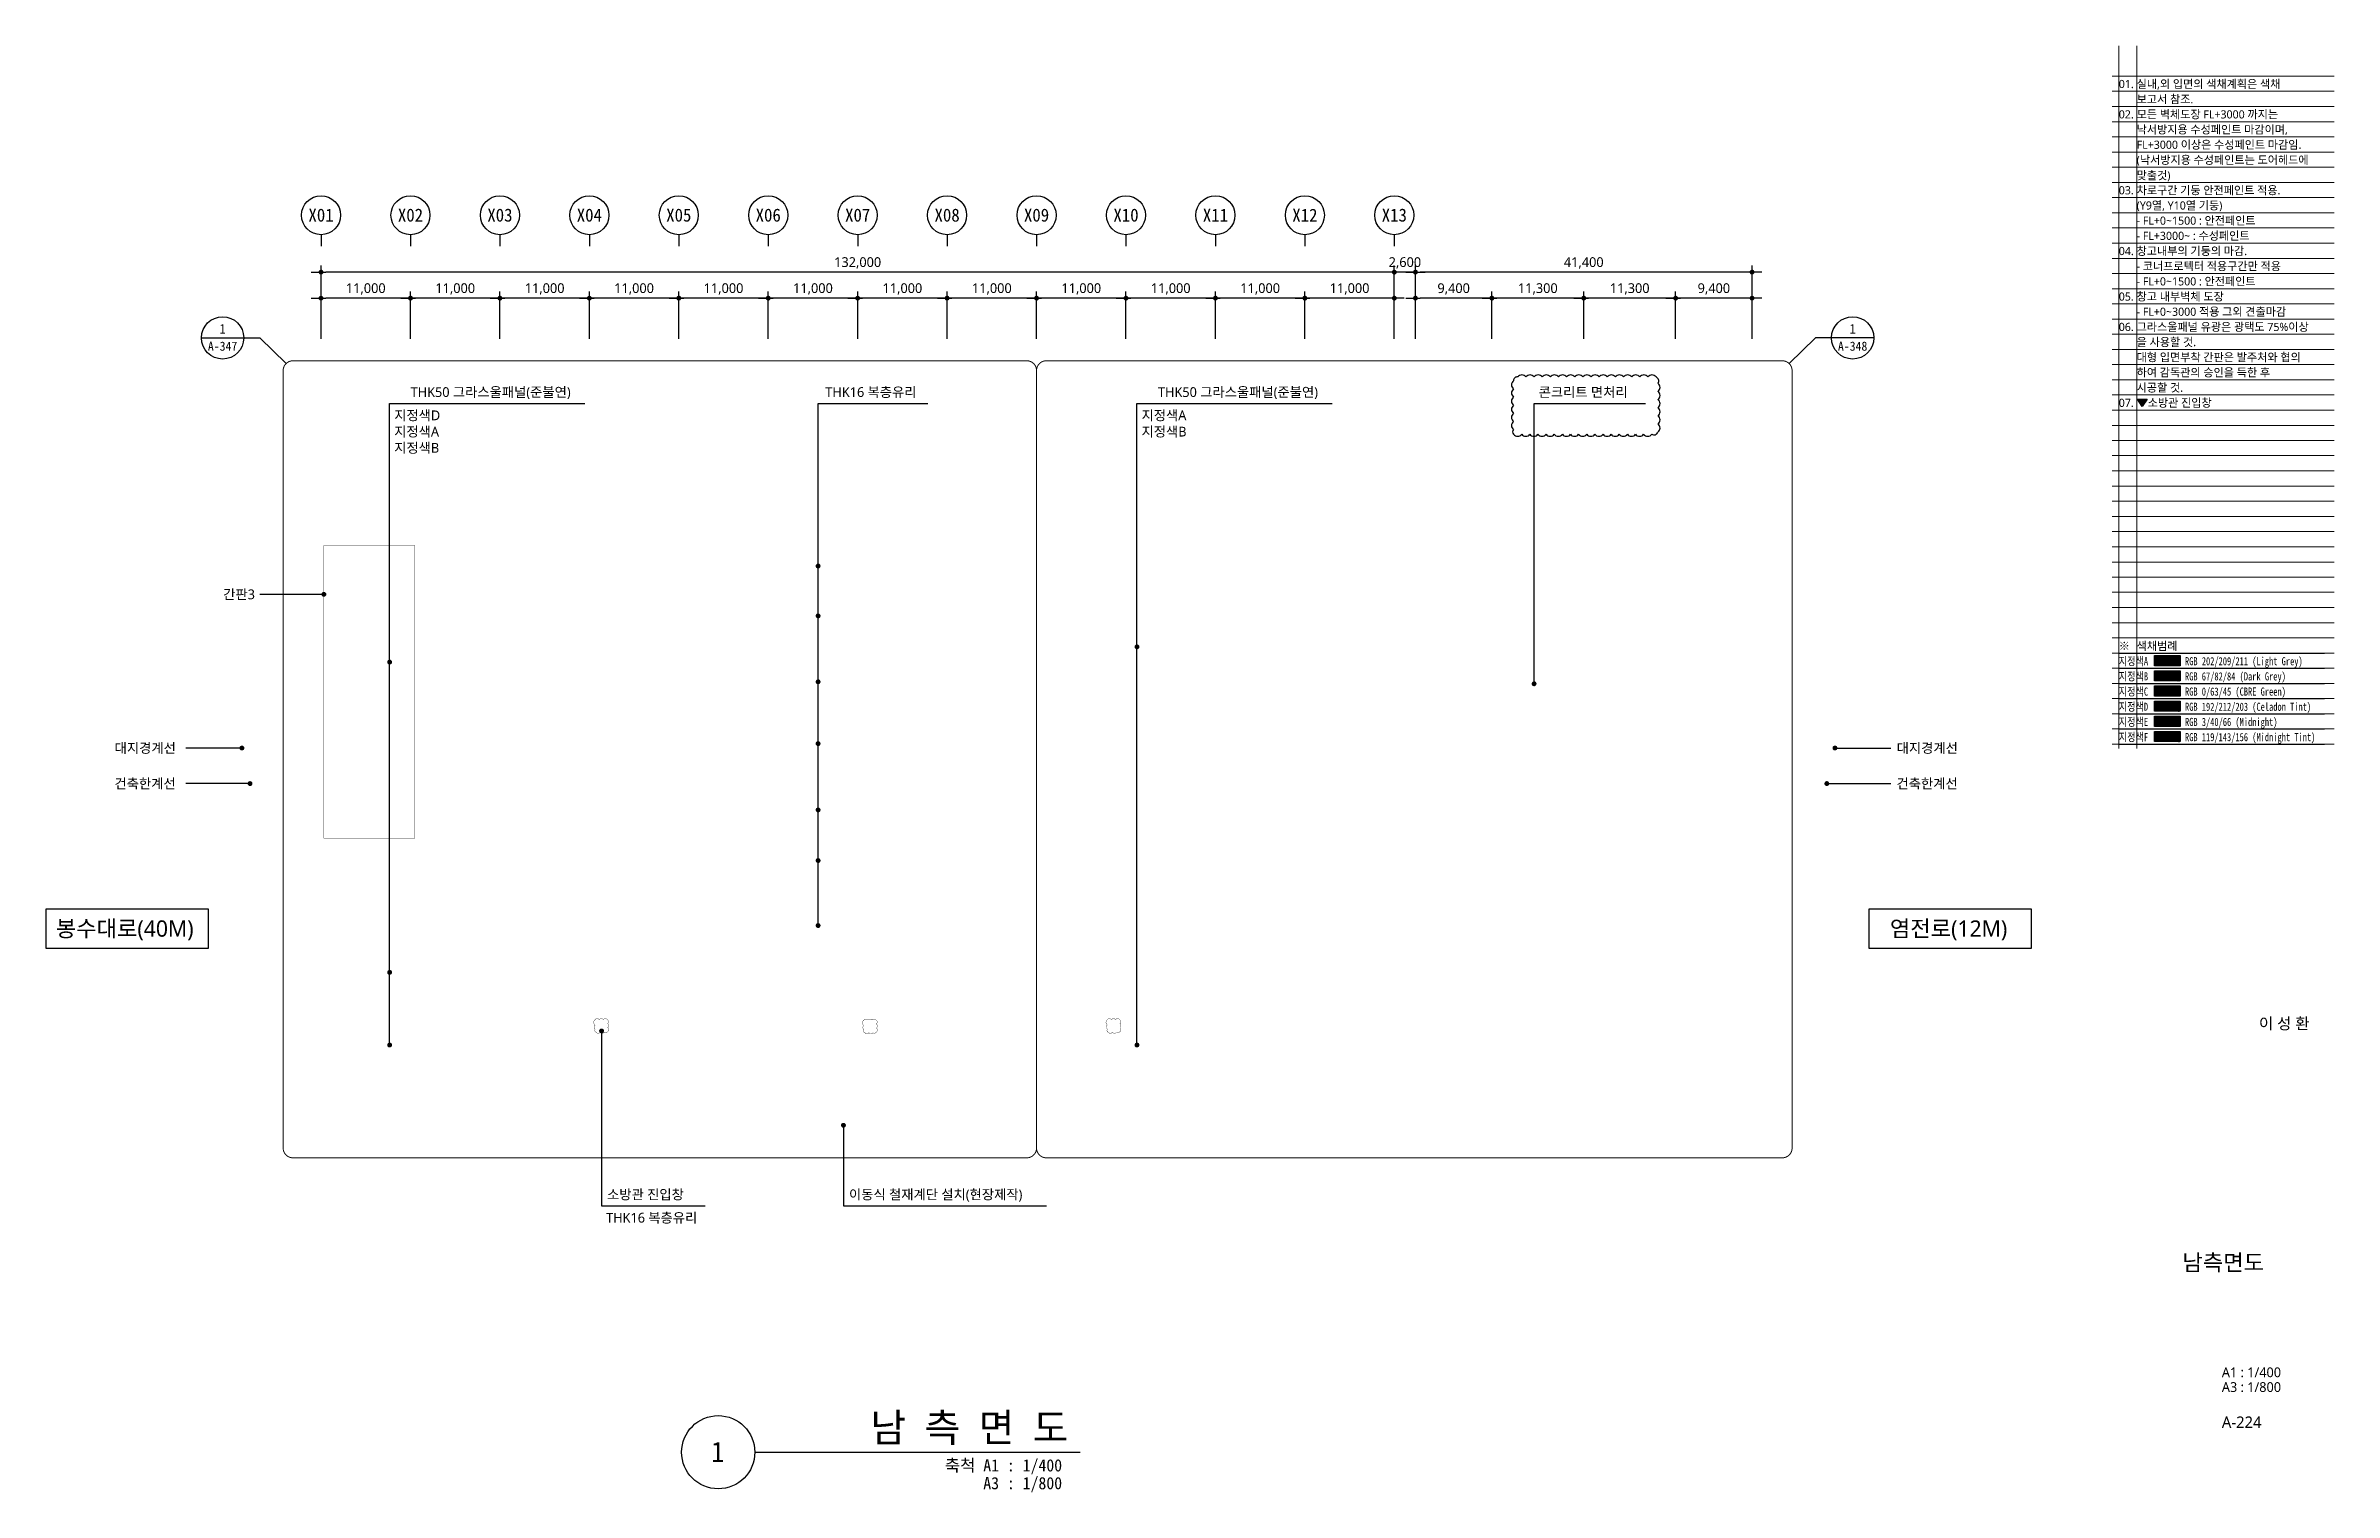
# Model space of a CAD drawing. Header units: millimetres. Extents: x 6178 to 1332178, y 1007012 to 1184858.
# Drawn here: x 1050723 to 1332178, y 1007012 to 1184858 of the extents above; entities that cross this region are included whole.
import ezdxf
from ezdxf.enums import TextEntityAlignment as Align

# ---------------------------------------------------------------- set-up
doc = ezdxf.new("R2010")
doc.units = ezdxf.units.MM
doc.linetypes.add('DASHDOTX2', pattern=[2, 1, -0.5, 0, -0.5])
doc.linetypes.add('HID', pattern=[2, 1.1, -0.9])
for name, color, linetype, lineweight in [('A-AXIS-BUBL', 7, 'Continuous', 25), ('A-BORD-TEXT', 3, 'Continuous', 25), ('A-DIMS', 7, 'Continuous', 25), ('A-FLXX-HID2', 3, 'HID', 25), ('A-MKXS-LEAD', 7, 'Continuous', 25), ('A-MKXS-MAK2', 3, 'DASHDOTX2', 25), ('A-MKXS-TEXT1', 3, 'Continuous', 25), ('A-MKXS-TEXT2', 7, 'Continuous', 25), ('A-XXXX-SYMB', 7, 'Continuous', 25), ('A-XXXX-TXT1', 3, 'Continuous', 25), ('A-XXXX-TXT2', 3, 'Continuous', 25), ('REV-202205', 20, 'Continuous', 25)]:
    doc.layers.add(name, color=color, linetype=linetype, lineweight=lineweight)
doc.layers.add('A-XXXX-NPLT', color=144, linetype='Continuous', lineweight=15, plot=False)
doc.layers.add('DIM', color=7, linetype='Continuous')
doc.layers.add('입면색상', color=7, linetype='Continuous')
doc.styles.add('HY울릉도L', font='')
doc.styles.add('돋움체', font='')
doc.styles.add('맑은 고딕', font='malgun.ttf')
doc.styles.add('맑은고딕', font='malgun.ttf')
doc.styles.get('HY울릉도L').set_extended_font_data('HYwulM')
doc.styles.get('돋움체').set_extended_font_data('DotumChe')
doc.dimstyles.new('CDIM', dxfattribs={"dimtxt": 3, "dimasz": 1.5, "dimexe": 2, "dimexo": 1, "dimgap": 1, "dimtad": 1, "dimdec": 0, "dimrnd": 0.5, "dimzin": 0, "dimdsep": 32, "dimlunit": 6, "dimtxsty": 'HY울릉도L', "dimblk1": '_CIDOT', "dimblk2": '_CIDOT', "dimsah": 1, "dimcen": 5.5, "dimclrd": 2, "dimclre": 2, "dimclrt": 7, "dimadec": 0, "dimazin": 0, "dimtfac": 1, "dimtdec": 0, "dimtix": 1, "dimtmove": 2, "dimatfit": 1, "dimldrblk": '_CIDOT', "dimfxl": 1, "dimtolj": 1, "dimtzin": 0, "dimlwd": -1, "dimarcsym": 0})

msp = doc.modelspace()

# ---------------------------------------------------------------- texts
at = {"layer": 'A-BORD-TEXT', "style": '맑은고딕'}
msp.add_text('이 성 환', height=1400, dxfattribs=at).set_placement((1329132.1, 1063936.9), align=Align.RIGHT)
msp.add_text('남측면도', height=2000, dxfattribs=at).set_placement((1318527.9, 1035258), align=Align.MIDDLE_CENTER)
for s, height, p in [('A1 : 1/400', 1200, (1318356.2, 1021155.5)), ('A3 : 1/800', 1200, (1318356.2, 1019341.6)), ('A-224', 1400, (1318356.2, 1014927))]:
    msp.add_text(s, height=height, dxfattribs=at).set_placement(p)
at = {"layer": 'A-MKXS-TEXT1', "style": '맑은고딕'}
for s, p in [('THK50 그라스울패널(준불연)', (1115281, 1142278.8)), ('THK50 그라스울패널(준불연)', (1207194.9, 1142278.8)), ('간판3', (1076449.1, 1117410.3))]:
    msp.add_text(s, height=1200, dxfattribs=at).set_placement(p, align=Align.MIDDLE_RIGHT)
for s, p in [('THK16 복층유리', (1146604.3, 1142278.8)), ('콘크리트 면처리', (1234329.8, 1142278.8)), ('지정색D', (1093576, 1139417.3)), ('지정색A', (1185489.8, 1139417.3)), ('지정색A', (1093576, 1137417.3)), ('지정색B', (1185489.8, 1137417.3)), ('지정색B', (1093576, 1135417.3)), ('대지경계선', (1059191.6, 1098514.4)), ('대지경계선', (1278361.1, 1098514.4)), ('건축한계선', (1059170.2, 1094144)), ('건축한계선', (1278339.8, 1094144)), ('소방관 진입창', (1119757.6, 1043622.7)), ('이동식 철재계단 설치(현장제작)', (1149507.6, 1043622.7)), ('THK16 복층유리', (1119638.7, 1040761.2))]:
    msp.add_text(s, height=1200, dxfattribs=at).set_placement(p, align=Align.MIDDLE_LEFT)
for s, p in [('봉수대로(40M)', (1060428.5, 1076319.1)), ('염전로(12M)', (1284745.5, 1076319.1))]:
    msp.add_text(s, height=2000, dxfattribs=at).set_placement(p, align=Align.MIDDLE_CENTER)
at = {"layer": 'A-MKXS-TEXT2', "style": '돋움체'}
for s, height, p in [('A-347', 1120, (1072470.8, 1147916.2)), ('1', 1200, (1072470.8, 1150048.4)), ('A-348', 1120, (1272948.9, 1147916.2)), ('1', 1200, (1272948.9, 1150048.4))]:
    msp.add_text(s, height=height, dxfattribs=at).set_placement(p, align=Align.MIDDLE)
at = {"layer": 'A-XXXX-TXT1', "style": '돋움체'}
msp.add_text('남 측 면 도', height=3500, dxfattribs=at).set_placement((1176498.9, 1012154.4), align=Align.BOTTOM_RIGHT)
msp.add_text('1', height=2500, dxfattribs=at).set_placement((1133370.2, 1011981.4), align=Align.MIDDLE)
for s, p in [('축척 A1 : 1/400', (1175720.1, 1011066.6)), ('A3 : 1/800', (1175720.1, 1008877.5))]:
    msp.add_text(s, height=1500, dxfattribs=at).set_placement(p, align=Align.TOP_RIGHT)
at = {"layer": 'A-XXXX-TXT2', "ltscale": 0.2, "style": '돋움체'}
for s, p in [('X01', (1084577.9, 1164028)), ('X02', (1095577.9, 1164028)), ('X03', (1106577.9, 1164028)), ('X04', (1117577.9, 1164028)), ('X05', (1128577.9, 1164028)), ('X06', (1139577.9, 1164028)), ('X07', (1150577.9, 1164028)), ('X08', (1161577.9, 1164028)), ('X09', (1172577.9, 1164028)), ('X10', (1183577.9, 1164028)), ('X11', (1194577.9, 1164028)), ('X12', (1205577.9, 1164028)), ('X13', (1216577.9, 1164028))]:
    msp.add_text(s, height=1600, dxfattribs=at).set_placement(p, align=Align.MIDDLE)

# ---------------------------------------------------------------- blocks, each defined once
blk = doc.blocks.new('_CIDOT')
at = {"color": 0, "linetype": 'ByBlock'}
blk.add_line((2, 0), (-1, 0), dxfattribs=at)
at = {"color": 0, "linetype": 'ByBlock', "const_width": 0.5}
blk.add_lwpolyline([(-0.25, 0, 1), (0.25, 0, 1)], format="xyb", close=True, dxfattribs=at)
blk = doc.blocks.new('*D26')
at = {"layer": 'A-DIMS', "lineweight": -2, "transparency": 16777216}
for p, q in [((1084578, 1148828), (1084578, 1157828)), ((1216578, 1148828), (1216578, 1157828))]:
    blk.add_line(p, q, dxfattribs=at)
at = {"layer": 'A-DIMS', "transparency": 16777216}
blk.add_line((1215978, 1157028), (1085178, 1157028), dxfattribs=at)
at = {"layer": 'A-DIMS', "transparency": 16777216, "xscale": 600, "yscale": 600, "zscale": 600}
for p, rotation in [((1084578, 1157028), 179.9999999999026), ((1216578, 1157028), 359.9999999999026)]:
    blk.add_blockref('_CIDOT', p, dxfattribs=dict(at, rotation=rotation))
at = {"layer": 'A-DIMS', "color": 3, "transparency": 16777216, "insert": (1150578, 1158152), "char_height": 1200, "attachment_point": 5, "style": '맑은고딕'}
blk.add_mtext('\\A1;132,000', dxfattribs=at)
blk = doc.blocks.new('*D27')
at = {"layer": 'A-DIMS', "lineweight": -2, "transparency": 16777216}
for p, q in [((1084578, 1148828), (1084578, 1154628)), ((1095578, 1148828), (1095578, 1154628))]:
    blk.add_line(p, q, dxfattribs=at)
at = {"layer": 'A-DIMS', "transparency": 16777216}
blk.add_line((1094978, 1153828), (1085178, 1153828), dxfattribs=at)
at = {"layer": 'A-DIMS', "transparency": 16777216, "xscale": 600, "yscale": 600, "zscale": 600}
for p, rotation in [((1084578, 1153828), 179.9999999992772), ((1095578, 1153828), 359.9999999992772)]:
    blk.add_blockref('_CIDOT', p, dxfattribs=dict(at, rotation=rotation))
at = {"layer": 'A-DIMS', "color": 3, "transparency": 16777216, "insert": (1090078, 1154952), "char_height": 1200, "attachment_point": 5, "style": '맑은고딕'}
blk.add_mtext('\\A1;11,000', dxfattribs=at)
blk = doc.blocks.new('*D28')
at = {"layer": 'A-DIMS', "lineweight": -2, "transparency": 16777216}
for p, q in [((1095578, 1148828), (1095578, 1154628)), ((1106578, 1148828), (1106578, 1154628))]:
    blk.add_line(p, q, dxfattribs=at)
at = {"layer": 'A-DIMS', "transparency": 16777216}
blk.add_line((1105978, 1153828), (1096178, 1153828), dxfattribs=at)
at = {"layer": 'A-DIMS', "transparency": 16777216, "xscale": 600, "yscale": 600, "zscale": 600}
for p, rotation in [((1095578, 1153828), 179.9999999992772), ((1106578, 1153828), 359.9999999992772)]:
    blk.add_blockref('_CIDOT', p, dxfattribs=dict(at, rotation=rotation))
at = {"layer": 'A-DIMS', "color": 3, "transparency": 16777216, "insert": (1101078, 1154952), "char_height": 1200, "attachment_point": 5, "style": '맑은고딕'}
blk.add_mtext('\\A1;11,000', dxfattribs=at)
blk = doc.blocks.new('*D29')
at = {"layer": 'A-DIMS', "lineweight": -2, "transparency": 16777216}
for p, q in [((1106578, 1148828), (1106578, 1154628)), ((1117578, 1148828), (1117578, 1154628))]:
    blk.add_line(p, q, dxfattribs=at)
at = {"layer": 'A-DIMS', "transparency": 16777216}
blk.add_line((1116978, 1153828), (1107178, 1153828), dxfattribs=at)
at = {"layer": 'A-DIMS', "transparency": 16777216, "xscale": 600, "yscale": 600, "zscale": 600}
for p, rotation in [((1106578, 1153828), 179.9999999992772), ((1117578, 1153828), 359.9999999992772)]:
    blk.add_blockref('_CIDOT', p, dxfattribs=dict(at, rotation=rotation))
at = {"layer": 'A-DIMS', "color": 3, "transparency": 16777216, "insert": (1112078, 1154952), "char_height": 1200, "attachment_point": 5, "style": '맑은고딕'}
blk.add_mtext('\\A1;11,000', dxfattribs=at)
blk = doc.blocks.new('*D30')
at = {"layer": 'A-DIMS', "lineweight": -2, "transparency": 16777216}
for p, q in [((1117578, 1148828), (1117578, 1154628)), ((1128578, 1148828), (1128578, 1154628))]:
    blk.add_line(p, q, dxfattribs=at)
at = {"layer": 'A-DIMS', "transparency": 16777216}
blk.add_line((1127978, 1153828), (1118178, 1153828), dxfattribs=at)
at = {"layer": 'A-DIMS', "transparency": 16777216, "xscale": 600, "yscale": 600, "zscale": 600}
for p, rotation in [((1117578, 1153828), 179.9999999992772), ((1128578, 1153828), 359.9999999992772)]:
    blk.add_blockref('_CIDOT', p, dxfattribs=dict(at, rotation=rotation))
at = {"layer": 'A-DIMS', "color": 3, "transparency": 16777216, "insert": (1123078, 1154952), "char_height": 1200, "attachment_point": 5, "style": '맑은고딕'}
blk.add_mtext('\\A1;11,000', dxfattribs=at)
blk = doc.blocks.new('*D31')
at = {"layer": 'A-DIMS', "lineweight": -2, "transparency": 16777216}
for p, q in [((1128578, 1148828), (1128578, 1154628)), ((1139578, 1148828), (1139578, 1154628))]:
    blk.add_line(p, q, dxfattribs=at)
at = {"layer": 'A-DIMS', "transparency": 16777216}
blk.add_line((1138978, 1153828), (1129178, 1153828), dxfattribs=at)
at = {"layer": 'A-DIMS', "transparency": 16777216, "xscale": 600, "yscale": 600, "zscale": 600}
for p, rotation in [((1128578, 1153828), 179.9999999992772), ((1139578, 1153828), 359.9999999992772)]:
    blk.add_blockref('_CIDOT', p, dxfattribs=dict(at, rotation=rotation))
at = {"layer": 'A-DIMS', "color": 3, "transparency": 16777216, "insert": (1134078, 1154952), "char_height": 1200, "attachment_point": 5, "style": '맑은고딕'}
blk.add_mtext('\\A1;11,000', dxfattribs=at)
blk = doc.blocks.new('*D32')
at = {"layer": 'A-DIMS', "lineweight": -2, "transparency": 16777216}
for p, q in [((1139578, 1148828), (1139578, 1154628)), ((1150578, 1148828), (1150578, 1154628))]:
    blk.add_line(p, q, dxfattribs=at)
at = {"layer": 'A-DIMS', "transparency": 16777216}
blk.add_line((1149978, 1153828), (1140178, 1153828), dxfattribs=at)
at = {"layer": 'A-DIMS', "transparency": 16777216, "xscale": 600, "yscale": 600, "zscale": 600}
for p, rotation in [((1139578, 1153828), 179.9999999992772), ((1150578, 1153828), 359.9999999992772)]:
    blk.add_blockref('_CIDOT', p, dxfattribs=dict(at, rotation=rotation))
at = {"layer": 'A-DIMS', "color": 3, "transparency": 16777216, "insert": (1145078, 1154952), "char_height": 1200, "attachment_point": 5, "style": '맑은고딕'}
blk.add_mtext('\\A1;11,000', dxfattribs=at)
blk = doc.blocks.new('*D33')
at = {"layer": 'A-DIMS', "lineweight": -2, "transparency": 16777216}
for p, q in [((1150578, 1148828), (1150578, 1154628)), ((1161578, 1148828), (1161578, 1154628))]:
    blk.add_line(p, q, dxfattribs=at)
at = {"layer": 'A-DIMS', "transparency": 16777216}
blk.add_line((1160978, 1153828), (1151178, 1153828), dxfattribs=at)
at = {"layer": 'A-DIMS', "transparency": 16777216, "xscale": 600, "yscale": 600, "zscale": 600}
for p, rotation in [((1150578, 1153828), 179.9999999992675), ((1161578, 1153828), 359.9999999992675)]:
    blk.add_blockref('_CIDOT', p, dxfattribs=dict(at, rotation=rotation))
at = {"layer": 'A-DIMS', "color": 3, "transparency": 16777216, "insert": (1156078, 1154952), "char_height": 1200, "attachment_point": 5, "style": '맑은고딕'}
blk.add_mtext('\\A1;11,000', dxfattribs=at)
blk = doc.blocks.new('*D34')
at = {"layer": 'A-DIMS', "lineweight": -2, "transparency": 16777216}
for p, q in [((1161578, 1148828), (1161578, 1154628)), ((1172578, 1148828), (1172578, 1154628))]:
    blk.add_line(p, q, dxfattribs=at)
at = {"layer": 'A-DIMS', "transparency": 16777216}
blk.add_line((1171978, 1153828), (1162178, 1153828), dxfattribs=at)
at = {"layer": 'A-DIMS', "transparency": 16777216, "xscale": 600, "yscale": 600, "zscale": 600}
for p, rotation in [((1161578, 1153828), 179.9999999992675), ((1172578, 1153828), 359.9999999992675)]:
    blk.add_blockref('_CIDOT', p, dxfattribs=dict(at, rotation=rotation))
at = {"layer": 'A-DIMS', "color": 3, "transparency": 16777216, "insert": (1167078, 1154952), "char_height": 1200, "attachment_point": 5, "style": '맑은고딕'}
blk.add_mtext('\\A1;11,000', dxfattribs=at)
blk = doc.blocks.new('*D35')
at = {"layer": 'A-DIMS', "lineweight": -2, "transparency": 16777216}
for p, q in [((1172578, 1148828), (1172578, 1154628)), ((1183578, 1148828), (1183578, 1154628))]:
    blk.add_line(p, q, dxfattribs=at)
at = {"layer": 'A-DIMS', "transparency": 16777216}
blk.add_line((1182978, 1153828), (1173178, 1153828), dxfattribs=at)
at = {"layer": 'A-DIMS', "transparency": 16777216, "xscale": 600, "yscale": 600, "zscale": 600}
for p, rotation in [((1172578, 1153828), 179.9999999992675), ((1183578, 1153828), 359.9999999992675)]:
    blk.add_blockref('_CIDOT', p, dxfattribs=dict(at, rotation=rotation))
at = {"layer": 'A-DIMS', "color": 3, "transparency": 16777216, "insert": (1178078, 1154952), "char_height": 1200, "attachment_point": 5, "style": '맑은고딕'}
blk.add_mtext('\\A1;11,000', dxfattribs=at)
blk = doc.blocks.new('*D36')
at = {"layer": 'A-DIMS', "lineweight": -2, "transparency": 16777216}
for p, q in [((1183578, 1148828), (1183578, 1154628)), ((1194578, 1148828), (1194578, 1154628))]:
    blk.add_line(p, q, dxfattribs=at)
at = {"layer": 'A-DIMS', "transparency": 16777216}
blk.add_line((1193978, 1153828), (1184178, 1153828), dxfattribs=at)
at = {"layer": 'A-DIMS', "transparency": 16777216, "xscale": 600, "yscale": 600, "zscale": 600}
for p, rotation in [((1183578, 1153828), 179.9999999992675), ((1194578, 1153828), 359.9999999992675)]:
    blk.add_blockref('_CIDOT', p, dxfattribs=dict(at, rotation=rotation))
at = {"layer": 'A-DIMS', "color": 3, "transparency": 16777216, "insert": (1189078, 1154952), "char_height": 1200, "attachment_point": 5, "style": '맑은고딕'}
blk.add_mtext('\\A1;11,000', dxfattribs=at)
blk = doc.blocks.new('*D37')
at = {"layer": 'A-DIMS', "lineweight": -2, "transparency": 16777216}
for p, q in [((1194578, 1148828), (1194578, 1154628)), ((1205578, 1148828), (1205578, 1154628))]:
    blk.add_line(p, q, dxfattribs=at)
at = {"layer": 'A-DIMS', "transparency": 16777216}
blk.add_line((1204978, 1153828), (1195178, 1153828), dxfattribs=at)
at = {"layer": 'A-DIMS', "transparency": 16777216, "xscale": 600, "yscale": 600, "zscale": 600}
for p, rotation in [((1194578, 1153828), 179.9999999992675), ((1205578, 1153828), 359.9999999992675)]:
    blk.add_blockref('_CIDOT', p, dxfattribs=dict(at, rotation=rotation))
at = {"layer": 'A-DIMS', "color": 3, "transparency": 16777216, "insert": (1200078, 1154952), "char_height": 1200, "attachment_point": 5, "style": '맑은고딕'}
blk.add_mtext('\\A1;11,000', dxfattribs=at)
blk = doc.blocks.new('*D38')
at = {"layer": 'A-DIMS', "lineweight": -2, "transparency": 16777216}
for p, q in [((1205578, 1148828), (1205578, 1154628)), ((1216578, 1148828), (1216578, 1154628))]:
    blk.add_line(p, q, dxfattribs=at)
at = {"layer": 'A-DIMS', "transparency": 16777216}
blk.add_line((1215978, 1153828), (1206178, 1153828), dxfattribs=at)
at = {"layer": 'A-DIMS', "transparency": 16777216, "xscale": 600, "yscale": 600, "zscale": 600}
for p, rotation in [((1205578, 1153828), 179.9999999992772), ((1216578, 1153828), 359.9999999992772)]:
    blk.add_blockref('_CIDOT', p, dxfattribs=dict(at, rotation=rotation))
at = {"layer": 'A-DIMS', "color": 3, "transparency": 16777216, "insert": (1211078, 1154952), "char_height": 1200, "attachment_point": 5, "style": '맑은고딕'}
blk.add_mtext('\\A1;11,000', dxfattribs=at)
blk = doc.blocks.new('*D39')
at = {"layer": 'A-DIMS', "transparency": 16777216}
for p, q in [((1215978, 1157028), (1215378, 1157028)), ((1219178, 1157028), (1216578, 1157028)), ((1219778, 1157028), (1220378, 1157028))]:
    blk.add_line(p, q, dxfattribs=at)
at = {"layer": 'A-DIMS', "lineweight": -2, "transparency": 16777216}
for p, q in [((1216578, 1148828), (1216578, 1157828)), ((1219178, 1148828), (1219178, 1157828))]:
    blk.add_line(p, q, dxfattribs=at)
at = {"layer": 'A-DIMS', "transparency": 16777216, "xscale": 600, "yscale": 600, "zscale": 600}
for p, rotation in [((1216578, 1157028), 359.9999999950539), ((1219178, 1157028), 179.9999999950539)]:
    blk.add_blockref('_CIDOT', p, dxfattribs=dict(at, rotation=rotation))
at = {"layer": 'A-DIMS', "color": 3, "transparency": 16777216, "insert": (1217878, 1158149), "char_height": 1200, "attachment_point": 5, "rotation": 360, "style": '맑은고딕'}
blk.add_mtext('\\A1;2,600', dxfattribs=at)
blk = doc.blocks.new('*D40')
at = {"layer": 'A-DIMS', "lineweight": -2, "transparency": 16777216}
for p, q in [((1219178, 1148828), (1219178, 1154628)), ((1228578, 1148828), (1228578, 1154628))]:
    blk.add_line(p, q, dxfattribs=at)
at = {"layer": 'A-DIMS', "transparency": 16777216}
blk.add_line((1227978, 1153828), (1219778, 1153828), dxfattribs=at)
at = {"layer": 'A-DIMS', "transparency": 16777216, "xscale": 600, "yscale": 600, "zscale": 600}
for p, rotation in [((1219178, 1153828), 179.9999999991542), ((1228578, 1153828), 359.9999999991542)]:
    blk.add_blockref('_CIDOT', p, dxfattribs=dict(at, rotation=rotation))
at = {"layer": 'A-DIMS', "color": 3, "transparency": 16777216, "insert": (1223878, 1154949), "char_height": 1200, "attachment_point": 5, "style": '맑은고딕'}
blk.add_mtext('\\A1;9,400', dxfattribs=at)
blk = doc.blocks.new('*D41')
at = {"layer": 'A-DIMS', "lineweight": -2, "transparency": 16777216}
for p, q in [((1228578, 1148828), (1228578, 1154628)), ((1239878, 1148828), (1239878, 1154628))]:
    blk.add_line(p, q, dxfattribs=at)
at = {"layer": 'A-DIMS', "transparency": 16777216}
blk.add_line((1239278, 1153828), (1229178, 1153828), dxfattribs=at)
at = {"layer": 'A-DIMS', "transparency": 16777216, "xscale": 600, "yscale": 600, "zscale": 600, "rotation": 180}
blk.add_blockref('_CIDOT', (1228578, 1153828), dxfattribs=at)
at = {"layer": 'A-DIMS', "transparency": 16777216, "xscale": 600, "yscale": 600, "zscale": 600}
blk.add_blockref('_CIDOT', (1239878, 1153828), dxfattribs=at)
at = {"layer": 'A-DIMS', "color": 3, "transparency": 16777216, "insert": (1234228, 1154952), "char_height": 1200, "attachment_point": 5, "style": '맑은고딕'}
blk.add_mtext('\\A1;11,300', dxfattribs=at)
blk = doc.blocks.new('*D42')
at = {"layer": 'A-DIMS', "lineweight": -2, "transparency": 16777216}
for p, q in [((1239878, 1148828), (1239878, 1154628)), ((1251178, 1148828), (1251178, 1154628))]:
    blk.add_line(p, q, dxfattribs=at)
at = {"layer": 'A-DIMS', "transparency": 16777216}
blk.add_line((1250578, 1153828), (1240478, 1153828), dxfattribs=at)
at = {"layer": 'A-DIMS', "transparency": 16777216, "xscale": 600, "yscale": 600, "zscale": 600}
for p, rotation in [((1239878, 1153828), 179.9999999992869), ((1251178, 1153828), 359.999999999287)]:
    blk.add_blockref('_CIDOT', p, dxfattribs=dict(at, rotation=rotation))
at = {"layer": 'A-DIMS', "color": 3, "transparency": 16777216, "insert": (1245528, 1154952), "char_height": 1200, "attachment_point": 5, "style": '맑은고딕'}
blk.add_mtext('\\A1;11,300', dxfattribs=at)
blk = doc.blocks.new('*D43')
at = {"layer": 'A-DIMS', "lineweight": -2, "transparency": 16777216}
for p, q in [((1219178, 1148828), (1219178, 1157828)), ((1260578, 1148828), (1260578, 1157828))]:
    blk.add_line(p, q, dxfattribs=at)
at = {"layer": 'A-DIMS', "transparency": 16777216}
blk.add_line((1259978, 1157028), (1219778, 1157028), dxfattribs=at)
at = {"layer": 'A-DIMS', "transparency": 16777216, "xscale": 600, "yscale": 600, "zscale": 600, "rotation": 180}
blk.add_blockref('_CIDOT', (1219178, 1157028), dxfattribs=at)
at = {"layer": 'A-DIMS', "transparency": 16777216, "xscale": 600, "yscale": 600, "zscale": 600}
blk.add_blockref('_CIDOT', (1260578, 1157028), dxfattribs=at)
at = {"layer": 'A-DIMS', "color": 3, "transparency": 16777216, "insert": (1239878, 1158152), "char_height": 1200, "attachment_point": 5, "style": '맑은고딕'}
blk.add_mtext('\\A1;41,400', dxfattribs=at)
blk = doc.blocks.new('*D44')
at = {"layer": 'A-DIMS', "lineweight": -2, "transparency": 16777216}
for p, q in [((1251178, 1148828), (1251178, 1154628)), ((1260578, 1148828), (1260578, 1154628))]:
    blk.add_line(p, q, dxfattribs=at)
at = {"layer": 'A-DIMS', "transparency": 16777216}
blk.add_line((1259978, 1153828), (1251778, 1153828), dxfattribs=at)
at = {"layer": 'A-DIMS', "transparency": 16777216, "xscale": 600, "yscale": 600, "zscale": 600}
for p, rotation in [((1251178, 1153828), 179.9999999991542), ((1260578, 1153828), 359.9999999991542)]:
    blk.add_blockref('_CIDOT', p, dxfattribs=dict(at, rotation=rotation))
at = {"layer": 'A-DIMS', "color": 3, "transparency": 16777216, "insert": (1255878, 1154949), "char_height": 1200, "attachment_point": 5, "style": '맑은고딕'}
blk.add_mtext('\\A1;9,400', dxfattribs=at)
blk = doc.blocks.new('NOTE(220317)')
at = {"layer": 'A-XXXX-NPLT'}
for p, q in [((1010650, 179733), (1010650, 175413)), ((1010760, 179733), (1010760, 175413)), ((1010610, 179546), (1011975, 179546)), ((1010610, 179453), (1011975, 179453)), ((1010610, 179359), (1011975, 179359)), ((1010610, 179266), (1011975, 179266)), ((1010610, 179173), (1011975, 179173)), ((1010610, 179079), (1011975, 179079)), ((1010610, 178986), (1011975, 178986)), ((1010610, 178893), (1011975, 178893)), ((1010610, 178799), (1011975, 178799)), ((1010610, 178706), (1011975, 178706)), ((1010610, 178613), (1011975, 178613)), ((1010610, 178519), (1011975, 178519)), ((1010610, 178426), (1011975, 178426)), ((1010610, 178333), (1011975, 178333)), ((1010610, 178239), (1011975, 178239)), ((1010610, 178146), (1011975, 178146)), ((1010610, 178053), (1011975, 178053)), ((1010610, 177959), (1011975, 177959)), ((1010610, 177866), (1011975, 177866)), ((1010610, 177773), (1011975, 177773)), ((1010610, 177679), (1011975, 177679)), ((1010610, 177586), (1011975, 177586)), ((1010610, 177493), (1011975, 177493)), ((1010610, 177399), (1011975, 177399)), ((1010610, 177306), (1011975, 177306)), ((1010610, 177213), (1011975, 177213)), ((1010610, 177119), (1011975, 177119)), ((1010610, 177026), (1011975, 177026)), ((1010610, 176933), (1011975, 176933)), ((1010610, 176839), (1011975, 176839)), ((1010610, 176746), (1011975, 176746)), ((1010610, 176653), (1011975, 176653)), ((1010610, 176559), (1011975, 176559)), ((1010610, 176466), (1011975, 176466)), ((1010610, 176373), (1011975, 176373)), ((1010610, 176279), (1011975, 176279)), ((1010610, 176186), (1011975, 176186)), ((1010610, 176093), (1011975, 176093)), ((1010610, 175999), (1011975, 175999)), ((1010610, 175906), (1011975, 175906)), ((1010610, 175813), (1011975, 175813)), ((1010610, 175719), (1011975, 175719)), ((1010610, 175626), (1011975, 175626)), ((1010610, 175533), (1011975, 175533)), ((1010610, 175439), (1011975, 175439))]:
    blk.add_line(p, q, dxfattribs=at)
blk = doc.blocks.new('NOTE_입면도')
at = {"true_color": 0xed1f24}
h = blk.add_hatch(color=240, dxfattribs=at)
h.dxf.hatch_style = 1
h.paths.add_polyline_path([(7648.7, 4003.8), (7663.7, 4026.3), (7633.7, 4026.3)])
at = {"layer": '입면색상', "true_color": 0xcad1d3}
h = blk.add_hatch(dxfattribs=at)
h.set_pattern_fill('벽돌단면', color=254, scale=0.525)
h.set_pattern_definition([(45, (7565.133, -1630.13406), (-0.371231063, 0.371231063), [])])
h.paths.add_polyline_path([(7686.5, 3238.1), (7765.3, 3238.1), (7765.3, 3206.6), (7686.5, 3206.6)])
at = {"layer": '입면색상', "true_color": 0x435254}
h = blk.add_hatch(dxfattribs=at)
h.set_pattern_fill('벽돌단면', color=251, scale=0.75)
h.set_pattern_definition([(45, (7565.133, -1676.80073), (-0.371231063, 0.371231063), [])])
h.paths.add_polyline_path([(7686.5, 3191.4), (7765.3, 3191.4), (7765.3, 3159.9), (7686.5, 3159.9)])
at = {"layer": '입면색상', "true_color": 0x003f2d}
h = blk.add_hatch(dxfattribs=at)
h.set_pattern_fill('벽돌단면', color=118, scale=0.75)
h.set_pattern_definition([(45, (7565.133, -1723.4674), (-0.371231063, 0.371231063), [])])
h.paths.add_polyline_path([(7686.5, 3144.8), (7765.3, 3144.8), (7765.3, 3113.3), (7686.5, 3113.3)])
at = {"layer": '입면색상', "true_color": 0xc0d4cb}
h = blk.add_hatch(dxfattribs=at)
h.set_pattern_fill('벽돌단면', color=9, scale=0.75)
h.set_pattern_definition([(45, (7565.133, -1770.13406), (-0.371231063, 0.371231063), [])])
h.paths.add_polyline_path([(7686.5, 3098.1), (7765.3, 3098.1), (7765.3, 3066.6), (7686.5, 3066.6)])
at = {"layer": '입면색상', "true_color": 0x032842}
h = blk.add_hatch(dxfattribs=at)
h.set_pattern_fill('벽돌단면', color=158, scale=0.75)
h.set_pattern_definition([(45, (7565.133, -1816.80073), (-0.371231063, 0.371231063), [])])
h.paths.add_polyline_path([(7686.5, 3051.4), (7765.3, 3051.4), (7765.3, 3019.9), (7686.5, 3019.9)])
at = {"layer": '입면색상', "true_color": 0x778f9c}
h = blk.add_hatch(dxfattribs=at)
h.set_pattern_fill('벽돌단면', color=252, scale=0.75)
h.set_pattern_definition([(45, (7565.133, -1863.4674), (-0.371231063, 0.371231063), [])])
h.paths.add_polyline_path([(7686.5, 3004.8), (7765.3, 3004.8), (7765.3, 2973.3), (7686.5, 2973.3)])
at = {"color": 240, "true_color": 0xed1f24}
blk.add_lwpolyline([(7663.7, 4026.3), (7648.7, 4003.8), (7633.7, 4026.3), (7663.7, 4026.3)], dxfattribs=at)
for points in [[(7576.5, 3245.6), (8209, 3245.6)], [(7576.5, 3198.9), (8209, 3198.9)], [(7576.5, 3152.3), (8209, 3152.3)], [(7576.5, 3105.6), (8209, 3105.6)], [(7576.5, 3058.9), (8209, 3058.9)], [(7576.5, 3012.3), (8209, 3012.3)], [(7576.5, 2965.6), (8209, 2965.6)]]:
    blk.add_lwpolyline(points)
at = {"layer": 'DIM'}
for points in [[(7686.5, 3238.1), (7765.3, 3238.1), (7765.3, 3206.6), (7686.5, 3206.6)], [(7686.5, 3191.4), (7765.3, 3191.4), (7765.3, 3159.9), (7686.5, 3159.9)], [(7686.5, 3144.8), (7765.3, 3144.8), (7765.3, 3113.3), (7686.5, 3113.3)], [(7686.5, 3098.1), (7765.3, 3098.1), (7765.3, 3066.6), (7686.5, 3066.6)], [(7686.5, 3051.4), (7765.3, 3051.4), (7765.3, 3019.9), (7686.5, 3019.9)], [(7686.5, 3004.8), (7765.3, 3004.8), (7765.3, 2973.3), (7686.5, 2973.3)]]:
    blk.add_lwpolyline(points, close=True, dxfattribs=at)
at = {"layer": '입면색상'}
for points in [[(7686.5, 3238.1), (7765.3, 3238.1), (7765.3, 3206.6), (7686.5, 3206.6)], [(7686.5, 3191.4), (7765.3, 3191.4), (7765.3, 3159.9), (7686.5, 3159.9)], [(7686.5, 3144.8), (7765.3, 3144.8), (7765.3, 3113.3), (7686.5, 3113.3)], [(7686.5, 3098.1), (7765.3, 3098.1), (7765.3, 3066.6), (7686.5, 3066.6)], [(7686.5, 3051.4), (7765.3, 3051.4), (7765.3, 3019.9), (7686.5, 3019.9)], [(7686.5, 3004.8), (7765.3, 3004.8), (7765.3, 2973.3), (7686.5, 2973.3)]]:
    blk.add_lwpolyline(points, close=True, dxfattribs=at)
at = {"layer": 'A-XXXX-TXT2', "style": '맑은 고딕'}
for s, p in [('01.', (7576.5, 4994.8)), ('실내,외 입면의 색채계획은 색채', (7631.5, 4994.8)), ('보고서 참조.', (7631.5, 4948.1)), ('02.', (7576.5, 4901.4)), ('모든 벽체도장 FL+3000 까지는', (7631.5, 4901.4)), ('낙서방지용 수성페인트 마감이며,', (7631.5, 4854.8)), ('FL+3000 이상은 수성페인트 마감임.', (7631.5, 4808.1)), ('(낙서방지용 수성페인트는 도어헤드에', (7631.5, 4761.4)), ('맞출것) ', (7631.5, 4713.9)), ('03.', (7576.5, 4668.1)), ('차로구간 기둥 안전페인트 적용.', (7631.5, 4668.1)), ('(Y9열, Y10열 기둥)', (7631.5, 4621.4)), ('- FL+0~1500 : 안전페인트', (7631.5, 4574.8)), ('- FL+3000~ : 수성페인트', (7631.5, 4528.1)), ('04.', (7576.5, 4481.4)), ('- 코너프로텍터 적용구간만 적용', (7631.5, 4434.8)), ('창고내부의 기둥의 마감.', (7631.5, 4481.4)), ('- FL+0~1500 : 안전페인트', (7631.5, 4388.1)), ('05.', (7576.5, 4341.4)), ('- FL+0~3000 적용 그외 견출마감', (7631.5, 4294.8)), ('창고 내부벽체 도장', (7631.5, 4341.4)), ('06.', (7576.5, 4248.1)), ('그라스울패널 유광은 광택도 75%%%이상', (7631.5, 4248.1)), ('을 사용할 것.', (7631.5, 4201.4)), ('대형 입면부착 간판은 발주처와 협의', (7631.5, 4154.8)), ('하여 감독관의 승인을 득한 후', (7631.5, 4108.1)), ('07.', (7576.5, 4014.8)), ('시공할 것. ', (7631.5, 4061.4)), ('    소방관 진입창', (7631.5, 4014.8)), ('※', (7576.5, 3267.2)), ('색채범례', (7631.5, 3267.2))]:
    blk.add_text(s, height=25, dxfattribs=at).set_placement(p, align=Align.MIDDLE_LEFT)
at = {"layer": 'A-XXXX-TXT2', "style": '돋움체', "width": 0.8}
for s, p in [('지정색A', (7576.5, 3220.5)), ('지정색B', (7576.5, 3173.9)), ('RGB 202/209/211 (Light Grey)', (7780.1, 3220.5)), ('RGB 67/82/84 (Dark Grey)', (7780.1, 3173.9)), ('지정색C', (7576.5, 3127.2)), ('지정색D', (7576.5, 3080.5)), ('RGB 0/63/45 (CBRE Green)', (7780.1, 3127.2)), ('지정색E', (7576.5, 3033.9)), ('RGB 192/212/203 (Celadon Tint)', (7780.1, 3080.5)), ('RGB 3/40/66 (Midnight)', (7780.1, 3033.9)), ('지정색F', (7576.5, 2987.2)), ('RGB 119/143/156 (Midnight Tint)', (7780.1, 2987.2))]:
    blk.add_text(s, height=25, dxfattribs=at).set_placement(p, align=Align.MIDDLE_LEFT)

# ---------------------------------------------------------------- dimensions: what is measured, and where the dimension line sits
at = {"layer": 'A-DIMS'}
for p1, p2, distance, picture, middle in [((1216577.9, 1148428), (1084577.9, 1148428), -8600, '*D26', (1150577.9, 1158151.9)), ((1219177.9, 1148428), (1216577.9, 1148428), -8600, '*D39', (1217877.9, 1158148.7)), ((1260577.9, 1148428), (1219177.9, 1148428), -8600, '*D43', (1239877.9, 1158151.9)), ((1095577.9, 1148428), (1084577.9, 1148428), -5400, '*D27', (1090077.9, 1154951.9)), ((1106577.9, 1148428), (1095577.9, 1148428), -5400, '*D28', (1101077.9, 1154951.9)), ((1117577.9, 1148428), (1106577.9, 1148428), -5400, '*D29', (1112077.9, 1154951.9)), ((1128577.9, 1148428), (1117577.9, 1148428), -5400, '*D30', (1123077.9, 1154951.9)), ((1139577.9, 1148428), (1128577.9, 1148428), -5400, '*D31', (1134077.9, 1154951.9)), ((1150577.9, 1148428), (1139577.9, 1148428), -5400, '*D32', (1145077.9, 1154951.9)), ((1161577.9, 1148428), (1150577.9, 1148428), -5400, '*D33', (1156077.9, 1154951.9)), ((1172577.9, 1148428), (1161577.9, 1148428), -5400, '*D34', (1167077.9, 1154951.9)), ((1183577.9, 1148428), (1172577.9, 1148428), -5400, '*D35', (1178077.9, 1154951.9)), ((1194577.9, 1148428), (1183577.9, 1148428), -5400, '*D36', (1189077.9, 1154951.9)), ((1205577.9, 1148428), (1194577.9, 1148428), -5400, '*D37', (1200077.9, 1154951.9)), ((1216577.9, 1148428), (1205577.9, 1148428), -5400, '*D38', (1211077.9, 1154951.9)), ((1228577.9, 1148428), (1219177.9, 1148428), -5400, '*D40', (1223877.9, 1154948.7)), ((1239877.9, 1148428), (1228577.9, 1148428), -5400, '*D41', (1234227.9, 1154951.9)), ((1251177.9, 1148428), (1239877.9, 1148428), -5400, '*D42', (1245527.9, 1154951.9)), ((1260577.9, 1148428), (1251177.9, 1148428), -5400, '*D44', (1255877.9, 1154948.7))]:
    dim = msp.add_aligned_dim(p1=p1, p2=p2, distance=distance, dimstyle='CDIM', override={"dimscale": 400, "dimtxsty": '맑은고딕', "dimclrd": 256, "dimclre": 256, "dimclrt": 3}, dxfattribs=at)
    dim.commit()
    dim.dimension.update_dxf_attribs({"geometry": picture, "text_midpoint": middle})

# ---------------------------------------------------------------- linework, layer by layer
for points in [[(1070722.7, 1078719.1), (1050722.7, 1078719.1), (1050722.7, 1073919.1), (1070722.7, 1073919.1)], [(1070722.7, 1078719.1), (1050722.7, 1078719.1), (1050722.7, 1073919.1), (1070722.7, 1073919.1)], [(1294928.9, 1078719.1), (1274928.9, 1078719.1), (1274928.9, 1073919.1), (1294928.9, 1073919.1)]]:
    msp.add_lwpolyline(points, close=True)
at = {"layer": 'A-AXIS-BUBL', "ltscale": 0.2}
for p, q in [((1084577.9, 1161628), (1084577.9, 1160228)), ((1095577.9, 1161628), (1095577.9, 1160228)), ((1106577.9, 1161628), (1106577.9, 1160228)), ((1117577.9, 1161628), (1117577.9, 1160228)), ((1128577.9, 1161628), (1128577.9, 1160228)), ((1139577.9, 1161628), (1139577.9, 1160228)), ((1150577.9, 1161628), (1150577.9, 1160228)), ((1161577.9, 1161628), (1161577.9, 1160228)), ((1172577.9, 1161628), (1172577.9, 1160228)), ((1183577.9, 1161628), (1183577.9, 1160228)), ((1194577.9, 1161628), (1194577.9, 1160228)), ((1205577.9, 1161628), (1205577.9, 1160228)), ((1216577.9, 1161628), (1216577.9, 1160228))]:
    msp.add_line(p, q, dxfattribs=at)
for centre in [(1084577.9, 1164028), (1095577.9, 1164028), (1106577.9, 1164028), (1117577.9, 1164028), (1128577.9, 1164028), (1139577.9, 1164028), (1150577.9, 1164028), (1161577.9, 1164028), (1172577.9, 1164028), (1183577.9, 1164028), (1194577.9, 1164028), (1205577.9, 1164028), (1216577.9, 1164028)]:
    msp.add_circle(centre, 2400, dxfattribs=at)
at = {"layer": 'A-FLXX-HID2', "color": 251, "const_width": 50}
msp.add_lwpolyline([(1084927.9, 1087428), (1096127.9, 1087428), (1096127.9, 1123428), (1084927.9, 1123428)], close=True, dxfattribs=at)
at = {"layer": 'A-MKXS-LEAD'}
for p, q in [((1084927.9, 1117410.3), (1077039.5, 1117410.3)), ((1074845.5, 1098514.4), (1067957.1, 1098514.4)), ((1270772.9, 1098514.4), (1277661.6, 1098514.4)), ((1075845.5, 1094144), (1067957.1, 1094144)), ((1269773.5, 1094144), (1277661.6, 1094144))]:
    msp.add_line(p, q, dxfattribs=at)
at = {"layer": 'A-MKXS-LEAD', "const_width": 300}
for points in [[(1145861.1, 1120892.2, -1), (1145561.1, 1120892.2, -1)], [(1085077.9, 1117410.3, -1), (1084777.9, 1117410.3, -1)], [(1145861.1, 1114760.4, -1), (1145561.1, 1114760.4, -1)], [(1093165.3, 1109078.4, -1), (1092865.3, 1109078.4, -1)], [(1185079.1, 1110954.7, -1), (1184779.1, 1110954.7, -1)], [(1145861.1, 1106655.4, -1), (1145561.1, 1106655.4, -1)], [(1233919.1, 1106412.5, -1), (1233619.1, 1106412.5, -1)], [(1074995.5, 1098514.4, -1), (1074695.5, 1098514.4, -1)], [(1145861.1, 1099052.8, -1), (1145561.1, 1099052.8, -1)], [(1270622.9, 1098514.4, 1), (1270922.9, 1098514.4, 1)], [(1075995.5, 1094144, -1), (1075695.5, 1094144, -1)], [(1269623.5, 1094144, 1), (1269923.5, 1094144, 1)], [(1145861.1, 1090903.7, -1), (1145561.1, 1090903.7, -1)], [(1145861.1, 1084679.8, -1), (1145561.1, 1084679.8, -1)], [(1145861.1, 1076691.7, -1), (1145561.1, 1076691.7, -1)], [(1093165.3, 1070932.4, -1), (1092865.3, 1070932.4, -1)], [(1119227.9, 1063728, -1), (1118927.9, 1063728, -1)], [(1093165.3, 1061995.1, -1), (1092865.3, 1061995.1, -1)], [(1185079.1, 1061995.1, -1), (1184779.1, 1061995.1, -1)], [(1148977.9, 1052128, -1), (1148677.9, 1052128, -1)]]:
    msp.add_lwpolyline(points, format="xyb", close=True, dxfattribs=at)
at = {"layer": 'A-MKXS-MAK2', "linetype": 'Continuous'}
for p, q in [((1069870.8, 1148946.1), (1077044.7, 1148946.1)), ((1077044.7, 1148946.1), (1080270.4, 1145776.5)), ((1268374.9, 1148946.1), (1265149.2, 1145776.5)), ((1275548.9, 1148946.1), (1268374.9, 1148946.1))]:
    msp.add_line(p, q, dxfattribs=at)
at = {"layer": 'A-MKXS-MAK2', "const_width": 120}
for points in [[(1171377.9, 1146128), (1081118.9, 1146128, 0.41421356), (1079918.9, 1144928), (1079918.9, 1049328, 0.41421356), (1081118.9, 1048128), (1171377.9, 1048128, 0.41421356), (1172577.9, 1049328), (1172577.9, 1144928, 0.41421356)], [(1173777.9, 1146128), (1264300.7, 1146128, -0.41421356), (1265500.7, 1144928), (1265500.7, 1049328, -0.41421356), (1264300.7, 1048128), (1173777.9, 1048128, -0.41421356), (1172577.9, 1049328), (1172577.9, 1144928, -0.41421356)]]:
    msp.add_lwpolyline(points, format="xyb", close=True, dxfattribs=at)
at = {"layer": 'A-MKXS-MAK2', "linetype": 'Continuous'}
for centre in [(1072470.8, 1148946.1), (1272948.9, 1148946.1)]:
    msp.add_circle(centre, 2600, dxfattribs=at)
at = {"layer": 'A-MKXS-TEXT2'}
for points in [[(1093015.3, 1061995.1), (1093015.3, 1140870.2), (1117015.3, 1140870.2)], [(1145711.1, 1076691.7), (1145711.1, 1140870.2), (1159200.3, 1140870.2)], [(1184929.1, 1061995.1), (1184929.1, 1140870.2), (1208929.1, 1140870.2)], [(1233769.1, 1106412.5), (1233769.1, 1140870.2), (1247470.4, 1140870.2)], [(1119077.9, 1063728), (1119077.9, 1042214.1), (1131841.3, 1042214.1)], [(1148827.9, 1052128), (1148827.9, 1042214.1), (1173806.1, 1042214.1)]]:
    msp.add_lwpolyline(points, dxfattribs=at)
at = {"layer": 'A-XXXX-SYMB'}
msp.add_line((1137927.9, 1011928), (1177927.9, 1011928), dxfattribs=at)
msp.add_circle((1133427.9, 1011928), 4500, dxfattribs=at)
at = {"layer": 'REV-202205'}
msp.add_lwpolyline([(1231245.3, 1137111.2, 0.52056705), (1232245.3, 1137111.2, 0.52056705), (1233245.3, 1137111.2, 0.52056705), (1234245.3, 1137111.2, 0.52056705), (1235245.3, 1137111.2, 0.52056705), (1236245.3, 1137111.2, 0.52056705), (1237245.3, 1137111.2, 0.52056705), (1238245.3, 1137111.2, 0.52056705), (1239245.3, 1137111.2, 0.52056705), (1240245.3, 1137111.2, 0.52056705), (1241245.3, 1137111.2, 0.52056705), (1242245.3, 1137111.2, 0.52056705), (1243245.3, 1137111.2, 0.52056705), (1244245.3, 1137111.2, 0.52056705), (1245245.3, 1137111.2, 0.52056705), (1246245.3, 1137111.2, 0.52056705), (1247245.3, 1137111.2, 0.52056705), (1248245.3, 1137111.2, 0.52056705), (1248995.5, 1137361, 0.52056705), (1248995.5, 1138361, 0.52056705), (1248995.5, 1139361, 0.52056705), (1248995.5, 1140361, 0.52056705), (1248995.5, 1141361, 0.52056705), (1248995.5, 1142361, 0.52056705), (1248995.5, 1143361, 0.52056705), (1248770.4, 1144135.9, 0.52056705), (1247770.4, 1144135.9, 0.52056705), (1246770.4, 1144135.9, 0.52056705), (1245770.4, 1144135.9, 0.52056705), (1244770.4, 1144135.9, 0.52056705), (1243770.4, 1144135.9, 0.52056705), (1242770.4, 1144135.9, 0.52056705), (1241770.4, 1144135.9, 0.52056705), (1240770.4, 1144135.9, 0.52056705), (1239770.4, 1144135.9, 0.52056705), (1238770.4, 1144135.9, 0.52056705), (1237770.4, 1144135.9, 0.52056705), (1236770.4, 1144135.9, 0.52056705), (1235770.4, 1144135.9, 0.52056705), (1234770.4, 1144135.9, 0.52056705), (1233770.4, 1144135.9, 0.52056705), (1232770.4, 1144135.9, 0.52056705), (1231770.4, 1144135.9, 0.52056705), (1231245.3, 1143661, 0.52056705), (1231245.3, 1142661, 0.52056705), (1231245.3, 1141661, 0.52056705), (1231245.3, 1140661, 0.52056705), (1231245.3, 1139661, 0.52056705), (1231245.3, 1138661, 0.52056705), (1231245.3, 1137661, 0.52056705)], format="xyb", close=True, dxfattribs=at)
at = {"layer": 'REV-202205', "const_width": 40}
for points in [[(1118289.5, 1065115.3, -0.52056705), (1118789.5, 1065115.3, -0.52056705), (1119289.5, 1065115.3, -0.52056705), (1119789.5, 1065115.3, -0.52056705), (1119823.7, 1064649.5, -0.52056705), (1119823.7, 1064149.5, -0.52056705), (1119823.7, 1063649.5, -0.52056705), (1119404.4, 1063568.8, -0.52056705), (1118904.4, 1063568.8, -0.52056705), (1118404.4, 1063568.8, -0.52056705), (1118289.5, 1063953.9, -0.52056705), (1118289.5, 1064453.9, -0.52056705)], [(1151339.5, 1065065.3, -0.52056705), (1151839.5, 1065065.3, -0.52056705), (1152339.5, 1065065.3, -0.52056705), (1152839.5, 1065065.3, -0.52056705), (1152873.7, 1064599.5, -0.52056705), (1152873.7, 1064099.5, -0.52056705), (1152873.7, 1063599.5, -0.52056705), (1152454.4, 1063518.8, -0.52056705), (1151954.4, 1063518.8, -0.52056705), (1151454.4, 1063518.8, -0.52056705), (1151339.5, 1063903.9, -0.52056705), (1151339.5, 1064403.9, -0.52056705)], [(1181289.5, 1065115.3, -0.52056705), (1181789.5, 1065115.3, -0.52056705), (1182289.5, 1065115.3, -0.52056705), (1182789.5, 1065115.3, -0.52056705), (1182823.7, 1064649.5, -0.52056705), (1182823.7, 1064149.5, -0.52056705), (1182823.7, 1063649.5, -0.52056705), (1182404.4, 1063568.8, -0.52056705), (1181904.4, 1063568.8, -0.52056705), (1181404.4, 1063568.8, -0.52056705), (1181289.5, 1063953.9, -0.52056705), (1181289.5, 1064453.9, -0.52056705)]]:
    msp.add_lwpolyline(points, format="xyb", close=True, dxfattribs=at)

# ---------------------------------------------------------------- block references
for name, p, xscale, yscale, zscale in [('NOTE(220317)', (-18907318.2, -2409796.5), 19.99999985044256, 19.99999985044256, 19.99999985044256), ('NOTE_입면도', (1002617.9, 980368), 39.99999970088512, 39.99999970088512, 39.99999970088512)]:
    msp.add_blockref(name, p, dxfattribs=dict(xscale=xscale, yscale=yscale, zscale=zscale))

msp.set_redraw_order([(e.dxf.handle, doc.entitydb.next_handle()) for e in msp.query("TEXT MTEXT ATTDEF DIMENSION ARC_DIMENSION")])  # texts and dimensions are drawn at this point

doc.saveas('drawing.dxf')
